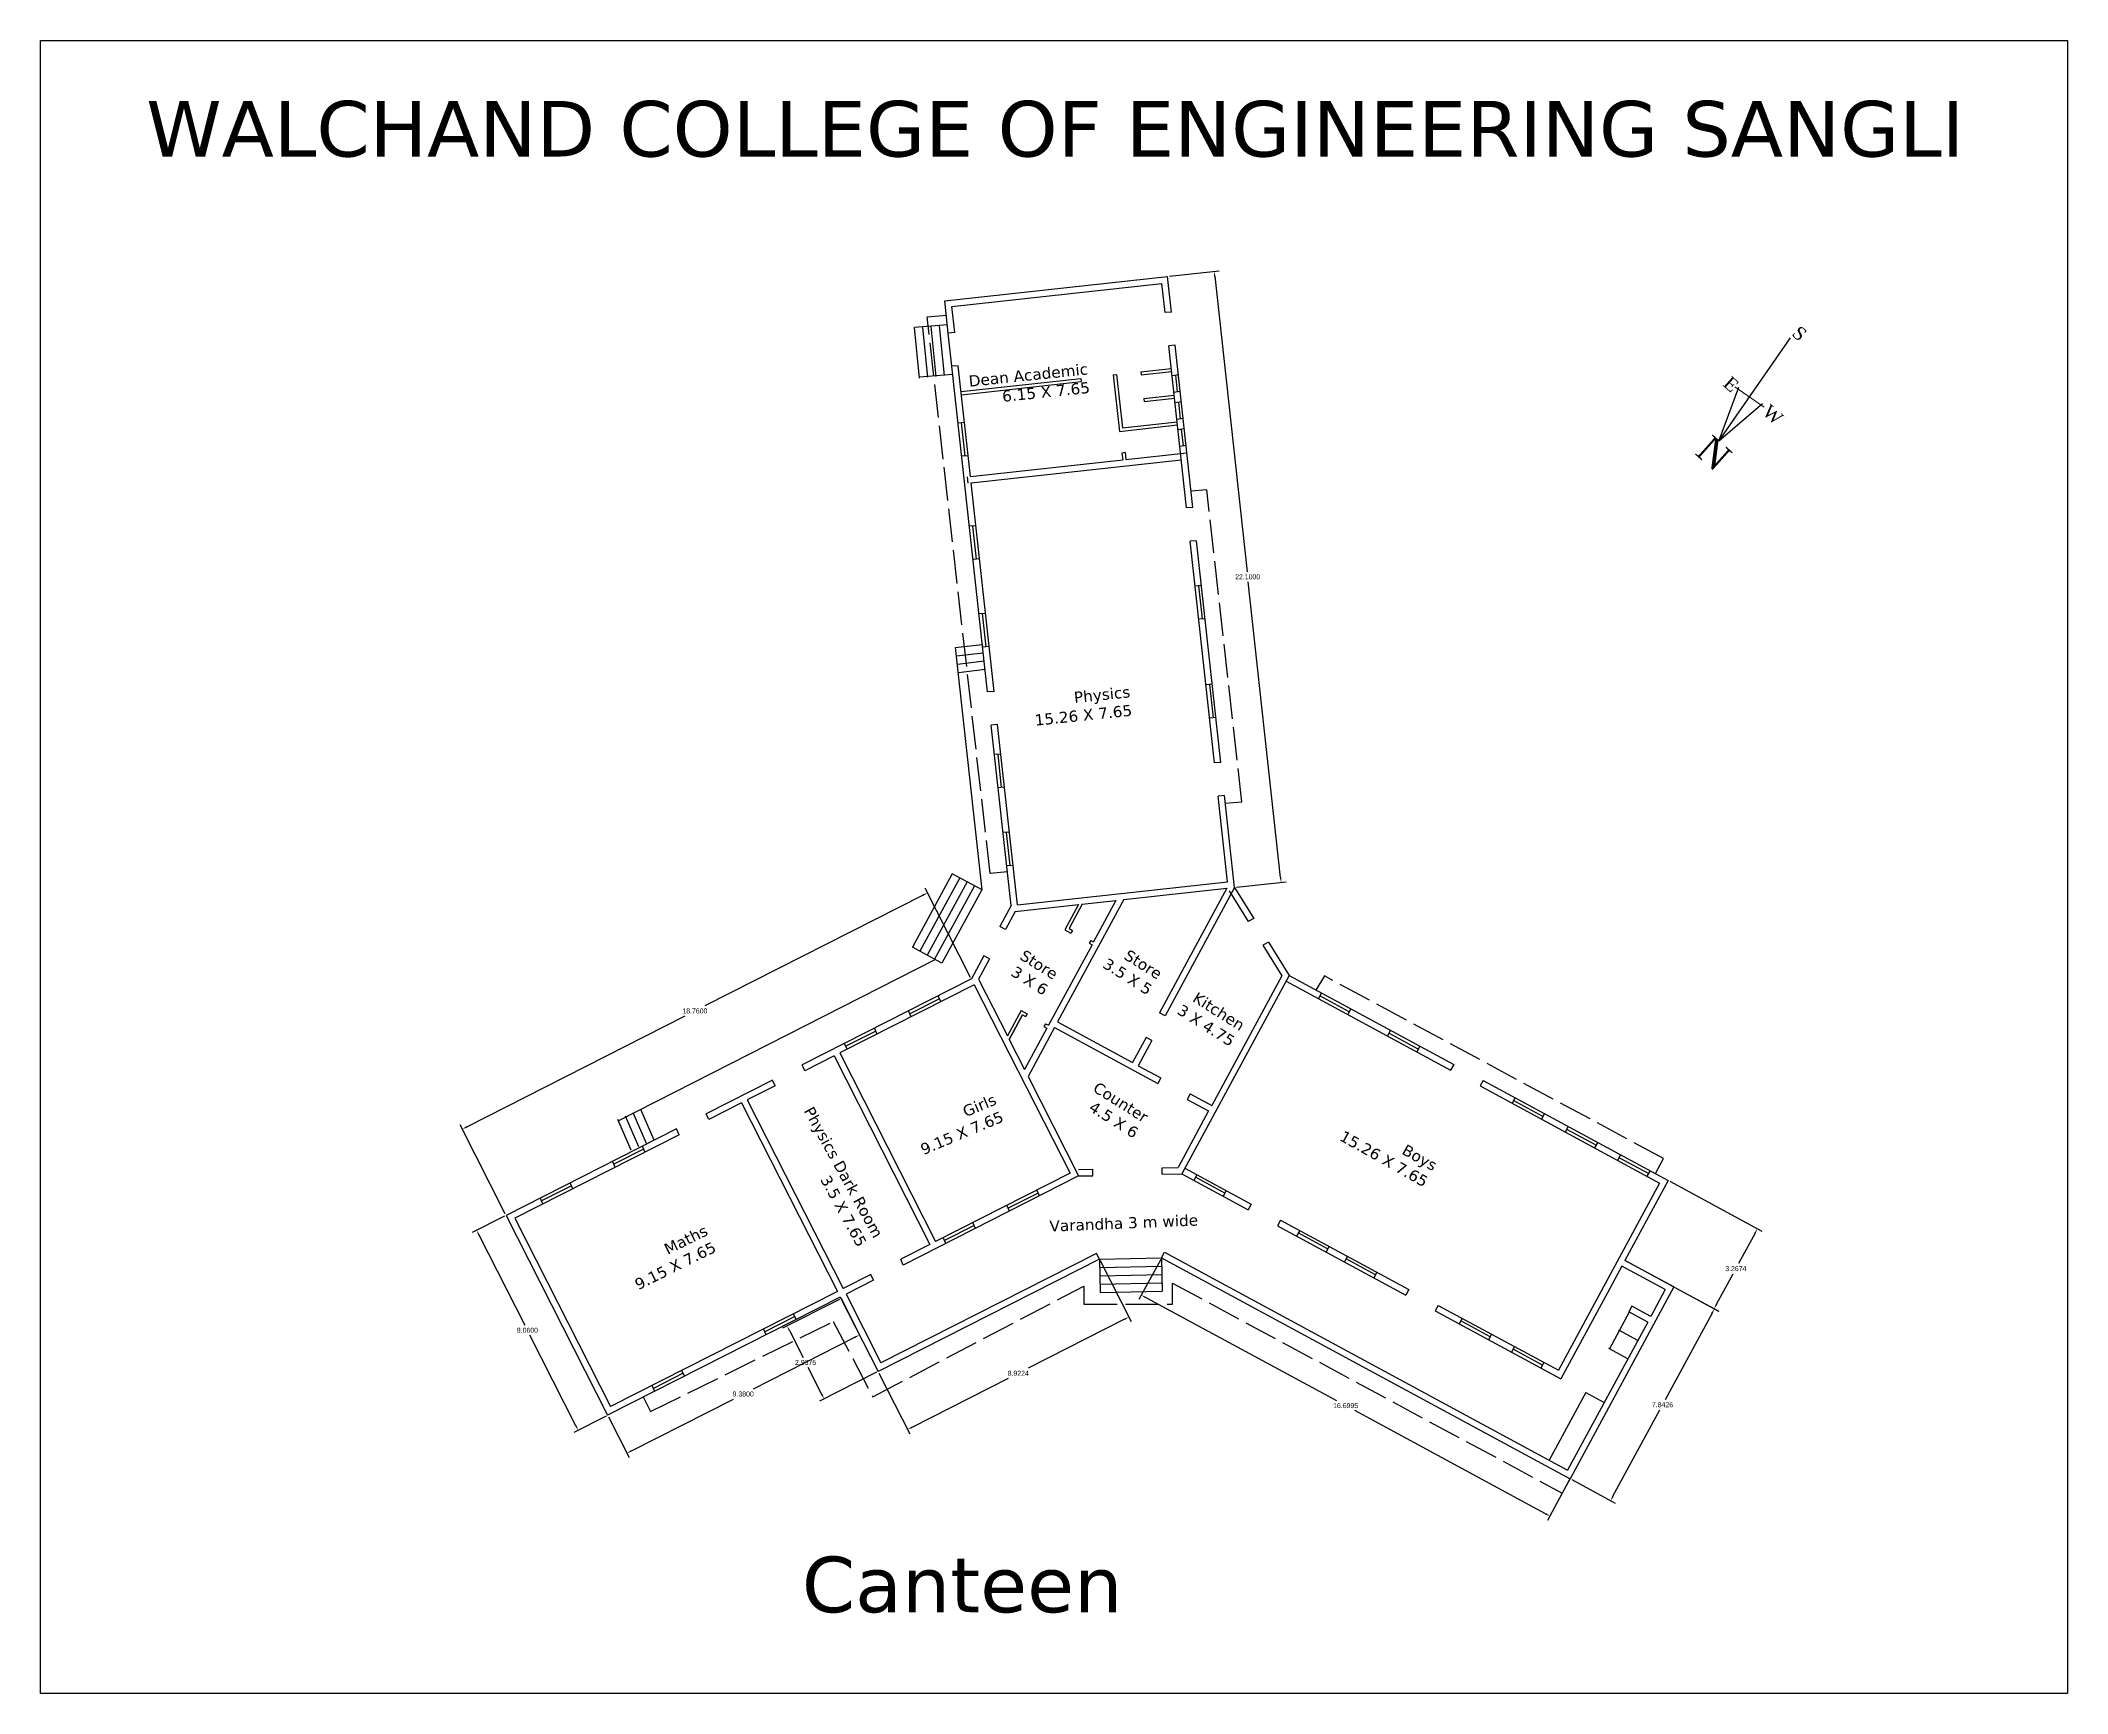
# Model space of a CAD drawing. Header units: inches. Extents: x 9 to 159, y 56 to 115.
# Drawn here: x 9.4 to 82.3, y 56 to 115.4 of the extents above; entities that cross this region are included whole.
import ezdxf

# ---------------------------------------------------------------- set-up
doc = ezdxf.new("R2010")
doc.units = ezdxf.units.IN
doc.header["$MEASUREMENT"] = 0
doc.linetypes.add('ACAD_ISO02W100', pattern=[15, 12, -3])
doc.layers.add('WALL', color=7, linetype='Continuous', lineweight=30)
doc.layers.add('window', color=7, linetype='Continuous', lineweight=13)
doc.styles.add('PRASAD', font='arial.ttf')
doc.dimstyles.get("Standard").update_dxf_attribs({"dimtxt": 0.18, "dimasz": 0.18, "dimexe": 0.18, "dimexo": 0.0625, "dimgap": 0.09, "dimtad": 0, "dimtih": 1, "dimtoh": 1, "dimdec": 4, "dimzin": 0, "dimdsep": 46, "dimtxsty": 'Standard', "dimcen": 0.09, "dimadec": 0, "dimazin": 0, "dimtfac": 1, "dimtdec": 4, "dimtofl": 0, "dimtmove": 0, "dimatfit": 3, "dimfxl": 1, "dimtolj": 1, "dimtzin": 0, "dimarcsym": 0})

msp = doc.modelspace()

# ---------------------------------------------------------------- texts
at = {"char_height": 2, "width": 174.942963, "attachment_point": 1}
for s, insert in [('{\\fVerdana|b0|i0|c0|p34;WALCHAND COLLEGE OF ENGINEERING SANGLI}', (13.19085, 113.2276)), ('{\\fVerdana|b0|i0|c0|p34;Canteen}', (36.76, 60.89808))]:
    msp.add_mtext(s, dxfattribs=dict(at, insert=insert))
at = {"char_height": 0.4, "attachment_point": 3}
for s, insert, width, rotation in [('{\\fVerdana|b0|i0|c0|p34;Dean Academic\\P6.15 X 7.65}', (47.02164, 103.79519), 5.3210924, 5.9381567), ('{\\fVerdana|b0|i0|c0|p34;Physics\\P15.26 X 7.65}', (48.53858, 92.18974), 5.3210924, 5.9381567), ('{\\fVerdana|b0|i0|c0|p34;Store\\P3 X 6}', (46.01245, 81.95901), 5.3210924, 327.8325026), ('{\\fVerdana|b0|i0|c0|p34;Store\\P3.5 X 5}', (49.7548, 81.9673), 5.3210924, 327.8325026), ('{\\fVerdana|b0|i0|c0|p34;Kitchen\\P3 X 4.75}', (52.72749, 80.11885), 5.3210924, 327.8325026), ('{\\fVerdana|b0|i0|c0|p34;Girls\\P9.15 X 7.65}', (43.63789, 77.54137), 5.3210924, 22.8132347), ('{\\fVerdana|b0|i0|c0|p34;Counter\\P4.5 X 6}', (49.25853, 76.81961), 5.3210924, 327.8325026), ('{\\fVerdana|b0|i0|c0|p34;Physics Dark Room\\P3.5 X 7.65}', (39.69976, 72.50228), 5.3210924, 298.7243154), ('{\\fVerdana|b0|i0|c0|p34;Boys\\P15.26 X 7.65}', (59.64324, 75.09566), 5.3210924, 330.7141554), ('{\\fVerdana|b0|i0|c0|p34;Varandha 3 m wide}', (50.99381, 73.19982), 6.6308903, 2.3799397), ('{\\fVerdana|b0|i0|c0|p34;Maths\\P9.15 X 7.65}', (33.24401, 72.8367), 5.3210924, 26.4023687)]:
    msp.add_mtext(s, dxfattribs=dict(at, insert=insert, width=width, rotation=rotation))
at = {"layer": 'WALL', "insert": (72.63391, 105.18132), "char_height": 0.4786827, "width": 1.2082117, "attachment_point": 1, "rotation": 318.2871295, "style": 'PRASAD'}
msp.add_mtext('{\\fTimes New Roman|b0|i0|c0|p18;S}', dxfattribs=at)
at = {"layer": 'window', "attachment_point": 1, "rotation": 318.2871295, "style": 'PRASAD'}
for s, insert, char_height, width in [('{\\fTimes New Roman|b0|i0|c0|p18;E}', (70.16042, 103.36809), 0.4786827, 1.2082117), ('{\\fTimes New Roman|b0|i0|c0|p18;W}', (71.56951, 102.35288), 0.4786827, 1.2082117), ('{\\fTimes New Roman|b0|i0|c0|p18;N}', (69.47094, 101.26248), 0.9573654, 2.4164234)]:
    msp.add_mtext(s, dxfattribs=dict(at, insert=insert, char_height=char_height, width=width))

# ---------------------------------------------------------------- blocks, each defined once
blk = doc.blocks.new('*D6')
at = {"color": 0, "lineweight": -2, "transparency": 16777216}
for p, q in [((26.073, 73.137), (24.909, 72.545)), ((25.151, 72.466), (26.803, 69.214)), ((28.639, 65.602), (26.986, 68.854)), ((29.724, 65.951), (28.56, 65.36))]:
    blk.add_line(p, q, dxfattribs=at)
at = {"color": 0, "transparency": 16777216}
for points in [[(25.178, 72.48), (25.124, 72.453), (25.069, 72.627)], [(28.666, 65.615), (28.612, 65.588), (28.72, 65.441)]]:
    blk.add_solid(points, dxfattribs=at)
at = {"layer": 'Defpoints', "color": 0, "transparency": 16777216}
for p in [(26.128, 73.165), (25.069, 72.627), (29.78, 65.979)]:
    blk.add_point(p, dxfattribs=at)
at = {"color": 0, "transparency": 16777216, "insert": (26.895, 69.034), "char_height": 0.18, "attachment_point": 5}
blk.add_mtext('\\A1;8.0600', dxfattribs=at)
blk = doc.blocks.new('*D7')
at = {"color": 0, "lineweight": -2, "transparency": 16777216}
for p, q in [((38.17, 70.173), (38.915, 68.707)), ((38.673, 68.786), (35.007, 66.923)), ((30.632, 64.7), (34.298, 66.563)), ((29.808, 65.924), (30.553, 64.458))]:
    blk.add_line(p, q, dxfattribs=at)
at = {"color": 0, "transparency": 16777216}
for points in [[(38.659, 68.813), (38.687, 68.759), (38.833, 68.868)], [(30.618, 64.727), (30.645, 64.673), (30.471, 64.619)]]:
    blk.add_solid(points, dxfattribs=at)
at = {"layer": 'Defpoints', "color": 0, "transparency": 16777216}
for p in [(38.142, 70.229), (38.833, 68.868), (29.78, 65.979)]:
    blk.add_point(p, dxfattribs=at)
at = {"color": 0, "transparency": 16777216, "insert": (34.652, 66.743), "char_height": 0.18, "attachment_point": 5}
blk.add_mtext('\\A1;9.3800', dxfattribs=at)
blk = doc.blocks.new('*D8')
at = {"color": 0, "lineweight": -2, "transparency": 16777216}
for p, q in [((38.115, 70.144), (36.07, 69.105)), ((36.312, 69.026), (36.804, 68.057)), ((37.479, 66.729), (36.987, 67.697)), ((39.445, 67.526), (37.4, 66.487))]:
    blk.add_line(p, q, dxfattribs=at)
at = {"color": 0, "transparency": 16777216}
for points in [[(36.338, 69.04), (36.285, 69.013), (36.23, 69.187)], [(37.506, 66.742), (37.452, 66.715), (37.561, 66.568)]]:
    blk.add_solid(points, dxfattribs=at)
at = {"layer": 'Defpoints', "color": 0, "transparency": 16777216}
for p in [(38.17, 70.173), (39.501, 67.554), (37.561, 66.568)]:
    blk.add_point(p, dxfattribs=at)
at = {"color": 0, "transparency": 16777216, "insert": (36.895, 67.877), "char_height": 0.18, "attachment_point": 5}
blk.add_mtext('\\A1;2.9375', dxfattribs=at)
blk = doc.blocks.new('*D9')
at = {"color": 0, "lineweight": -2, "transparency": 16777216}
for p, q in [((47.484, 71.54), (48.597, 69.349)), ((48.355, 69.428), (44.893, 67.668)), ((39.529, 67.498), (40.643, 65.307)), ((40.722, 65.549), (44.184, 67.308))]:
    blk.add_line(p, q, dxfattribs=at)
at = {"color": 0, "transparency": 16777216}
for points in [[(48.342, 69.455), (48.369, 69.401), (48.516, 69.509)], [(40.708, 65.576), (40.735, 65.522), (40.561, 65.468)]]:
    blk.add_solid(points, dxfattribs=at)
at = {"layer": 'Defpoints', "color": 0, "transparency": 16777216}
for p in [(47.455, 71.596), (48.516, 69.509), (39.501, 67.554)]:
    blk.add_point(p, dxfattribs=at)
at = {"color": 0, "transparency": 16777216, "insert": (44.538, 67.488), "char_height": 0.18, "attachment_point": 5}
blk.add_mtext('\\A1;8.9224', dxfattribs=at)
blk = doc.blocks.new('*D10')
at = {"color": 0, "lineweight": -2, "transparency": 16777216}
for p, q in [((49.659, 71.584), (48.877, 70.138)), ((49.121, 70.211), (55.974, 66.505)), ((63.494, 62.438), (56.64, 66.145)), ((64.348, 63.641), (63.566, 62.195))]:
    blk.add_line(p, q, dxfattribs=at)
at = {"color": 0, "transparency": 16777216}
for points in [[(49.135, 70.237), (49.107, 70.184), (48.963, 70.296)], [(63.508, 62.465), (63.479, 62.412), (63.652, 62.353)]]:
    blk.add_solid(points, dxfattribs=at)
at = {"layer": 'Defpoints', "color": 0, "transparency": 16777216}
for p in [(49.689, 71.639), (64.378, 63.696), (63.652, 62.353)]:
    blk.add_point(p, dxfattribs=at)
at = {"color": 0, "transparency": 16777216, "insert": (56.307, 66.325), "char_height": 0.18, "attachment_point": 5}
blk.add_mtext('\\A1;16.6995', dxfattribs=at)
blk = doc.blocks.new('*D11')
at = {"color": 0, "lineweight": -2, "transparency": 16777216}
for p, q in [((68.164, 70.565), (69.722, 69.722)), ((69.478, 69.649), (67.795, 66.538)), ((65.918, 63.068), (67.601, 66.178)), ((64.433, 63.666), (65.991, 62.824))]:
    blk.add_line(p, q, dxfattribs=at)
at = {"color": 0, "transparency": 16777216}
for points in [[(69.451, 69.664), (69.504, 69.635), (69.563, 69.808)], [(65.892, 63.082), (65.945, 63.053), (65.833, 62.909)]]:
    blk.add_solid(points, dxfattribs=at)
at = {"layer": 'Defpoints', "color": 0, "transparency": 16777216}
for p in [(68.109, 70.594), (69.563, 69.808), (64.378, 63.696)]:
    blk.add_point(p, dxfattribs=at)
at = {"color": 0, "transparency": 16777216, "insert": (67.698, 66.358), "char_height": 0.18, "attachment_point": 5}
blk.add_mtext('\\A1;7.8426', dxfattribs=at)
blk = doc.blocks.new('*D12')
at = {"color": 0, "lineweight": -2, "transparency": 16777216}
for p, q in [((67.959, 74.39), (71.269, 72.6)), ((71.025, 72.527), (70.43, 71.429)), ((66.404, 71.516), (69.714, 69.726)), ((69.642, 69.97), (70.236, 71.069))]:
    blk.add_line(p, q, dxfattribs=at)
at = {"color": 0, "transparency": 16777216}
for points in [[(70.998, 72.542), (71.051, 72.513), (71.11, 72.686)], [(69.615, 69.984), (69.668, 69.956), (69.556, 69.812)]]:
    blk.add_solid(points, dxfattribs=at)
at = {"layer": 'Defpoints', "color": 0, "transparency": 16777216}
for p in [(67.904, 74.42), (71.11, 72.686), (66.349, 71.546)]:
    blk.add_point(p, dxfattribs=at)
at = {"color": 0, "transparency": 16777216, "insert": (70.333, 71.249), "char_height": 0.18, "attachment_point": 5}
blk.add_mtext('\\A1;3.2674', dxfattribs=at)
blk = doc.blocks.new('*D13')
at = {"color": 0, "lineweight": -2, "transparency": 16777216}
for p, q in [((41.118, 84.68), (33.271, 80.693)), ((42.825, 81.719), (41.197, 84.922)), ((24.714, 76.345), (32.562, 80.333)), ((26.1, 73.221), (24.472, 76.424))]:
    blk.add_line(p, q, dxfattribs=at)
at = {"color": 0, "transparency": 16777216}
for points in [[(41.105, 84.707), (41.132, 84.654), (41.279, 84.762)], [(24.701, 76.372), (24.728, 76.318), (24.554, 76.264)]]:
    blk.add_solid(points, dxfattribs=at)
at = {"layer": 'Defpoints', "color": 0, "transparency": 16777216}
for p in [(41.279, 84.762), (42.853, 81.663), (26.128, 73.165)]:
    blk.add_point(p, dxfattribs=at)
at = {"color": 0, "transparency": 16777216, "insert": (32.916, 80.513), "char_height": 0.18, "attachment_point": 5}
blk.add_mtext('\\A1;18.7600', dxfattribs=at)
blk = doc.blocks.new('*D14')
at = {"color": 0, "lineweight": -2, "transparency": 16777216}
for p, q in [((49.971, 106.927), (51.759, 107.123)), ((51.6, 106.925), (52.765, 96.299)), ((53.969, 85.314), (52.804, 95.939)), ((52.379, 84.959), (54.168, 85.155))]:
    blk.add_line(p, q, dxfattribs=at)
at = {"color": 0, "transparency": 16777216}
for points in [[(51.63, 106.928), (51.57, 106.921), (51.58, 107.103)], [(53.999, 85.317), (53.939, 85.311), (53.989, 85.135)]]:
    blk.add_solid(points, dxfattribs=at)
at = {"layer": 'Defpoints', "color": 0, "transparency": 16777216}
for p in [(49.909, 106.92), (51.58, 107.103), (52.317, 84.952)]:
    blk.add_point(p, dxfattribs=at)
at = {"color": 0, "transparency": 16777216, "insert": (52.785, 96.119), "char_height": 0.18, "attachment_point": 5}
blk.add_mtext('\\A1;22.1000', dxfattribs=at)

# ---------------------------------------------------------------- dimensions: what is measured, and where the dimension line sits
for p1, p2, distance, picture, middle in [((52.31733, 84.95184), (49.90884, 106.92021), -1.68152, '*D14', (52.78458, 96.11928)), ((26.12847, 73.16499), (42.85323, 81.66322), 3.47576, '*D13', (32.91634, 80.51279)), ((66.3495, 71.54567), (67.90375, 74.41977), -3.64524, '*D12', (70.33305, 71.24875)), ((29.77963, 65.97941), (26.12847, 73.16499), 1.18805, '*D6', (26.89489, 69.03402)), ((39.501, 67.55399), (47.45547, 71.59583), -2.34031, '*D9', (44.53839, 67.48849)), ((49.68898, 71.63947), (64.37819, 63.69585), -1.5268, '*D10', (56.30732, 66.32466)), ((29.77963, 65.97941), (38.14201, 70.22852), -1.52641, '*D7', (34.65228, 66.74316)), ((38.17032, 70.1728), (39.501, 67.55399), -2.17639, '*D8', (36.89539, 67.8775)), ((64.37819, 63.69585), (68.10874, 70.59431), -1.6537, '*D11', (67.69809, 66.35845))]:
    dim = msp.add_aligned_dim(p1=p1, p2=p2, distance=distance, dimstyle='Standard')
    dim.commit()
    dim.dimension.update_dxf_attribs({"geometry": picture, "text_midpoint": middle})

# ---------------------------------------------------------------- linework, layer by layer
for p, q in [((41.89684, 106.04182), (49.90884, 106.92021)), ((42.15054, 105.83825), (49.70527, 106.66651)), ((49.82017, 105.61854), (49.70527, 106.66651)), ((50.0496, 105.63629), (49.90884, 106.92021)), ((42.02426, 104.87966), (41.89684, 106.04182)), ((42.25369, 104.89741), (42.15054, 105.83825)), ((41.99155, 105.17803), (40.80427, 105.08618)), ((40.99428, 103.26341), (40.80427, 105.08618)), ((41.29266, 103.29452), (41.10597, 105.08545)), ((41.59105, 103.32562), (41.40435, 105.11656)), ((41.88943, 103.35673), (41.70274, 105.14766)), ((42.23055, 105.19652), (42.22098, 105.19578)), ((50.0496, 105.63629), (49.82017, 105.61854)), ((42.25369, 104.89741), (42.02426, 104.87966)), ((42.1551, 103.6862), (42.02426, 104.87966)), ((50.18044, 104.44283), (49.95101, 104.42508)), ((50.59036, 98.59344), (49.95101, 104.42508)), ((50.81979, 98.61119), (50.18044, 104.44283)), ((42.38453, 103.70395), (42.1551, 103.6862)), ((43.43833, 91.98163), (42.1551, 103.6862)), ((42.82078, 99.72488), (42.38453, 103.70395)), ((48.95048, 103.49034), (50.04039, 103.60983)), ((48.95048, 103.49034), (48.96308, 103.37603)), ((48.96308, 103.37603), (50.05292, 103.49551)), ((42.18781, 103.38783), (40.99096, 103.29525)), ((42.48566, 102.78157), (46.79011, 103.25348)), ((42.49819, 102.66725), (46.80489, 103.13942)), ((46.79011, 103.25348), (46.80489, 103.13942)), ((47.95643, 103.38135), (48.07075, 103.39389)), ((47.95643, 103.38135), (48.07075, 103.39389)), ((47.95643, 103.38135), (48.18049, 101.34866)), ((48.07075, 103.39389), (48.2822, 101.47551)), ((50.29703, 103.37939), (50.06914, 103.34757)), ((50.36245, 102.7827), (50.13456, 102.75088)), ((50.18676, 103.36399), (50.25253, 102.76735)), ((49.05621, 102.53114), (50.14556, 102.65058)), ((49.05621, 102.53114), (49.0688, 102.41684)), ((49.0688, 102.41684), (50.15809, 102.53626)), ((50.40359, 102.40747), (50.1757, 102.37565)), ((50.29388, 102.39215), (50.35965, 101.79551)), ((42.60795, 101.66609), (42.37852, 101.64834)), ((42.49111, 101.65705), (42.62209, 100.4636)), ((48.18049, 101.34866), (50.26326, 101.57701)), ((48.2822, 101.47551), (50.25073, 101.69132)), ((50.46901, 101.81078), (50.24112, 101.77896)), ((50.51003, 101.43658), (50.28214, 101.40476)), ((50.40089, 101.42134), (50.46666, 100.8247)), ((48.38048, 100.58391), (48.26666, 100.56691)), ((48.26666, 100.56691), (48.29334, 100.32487)), ((48.38048, 100.58391), (48.40765, 100.3374)), ((48.40765, 100.3374), (50.60414, 100.57821)), ((50.57545, 100.83989), (50.34756, 100.80807)), ((42.7388, 100.47263), (42.50937, 100.45488)), ((42.82078, 99.72488), (48.29334, 100.32487)), ((42.84584, 99.49625), (50.40058, 100.32451)), ((42.70456, 99.71214), (42.72966, 99.48351)), ((43.66776, 91.99938), (42.84584, 99.49625)), ((50.81979, 98.61119), (50.59036, 98.59344)), ((43.01482, 97.95501), (42.78538, 97.93726)), ((42.89839, 97.946), (43.02937, 96.75255)), ((50.95064, 97.41773), (50.72121, 97.39998)), ((51.59471, 89.4326), (50.72121, 97.39998)), ((51.82414, 89.45035), (50.95064, 97.41773)), ((43.14566, 96.76155), (42.91623, 96.7438)), ((51.12727, 95.8066), (50.89784, 95.78885)), ((51.0207, 95.79836), (51.15224, 94.60495)), ((43.36028, 94.80397), (43.13085, 94.78622)), ((43.24421, 94.79499), (43.37519, 93.60154)), ((51.25812, 94.61314), (51.02869, 94.59539)), ((42.27697, 93.57314), (43.2399, 93.69064)), ((43.24296, 84.86304), (42.28788, 93.57448)), ((42.3133, 93.27535), (43.27624, 93.39284)), ((43.49112, 93.61051), (43.26169, 93.59276)), ((42.34964, 92.97756), (43.31257, 93.09505)), ((42.38597, 92.67977), (43.34891, 92.79726)), ((42.38597, 92.67977), (43.34891, 92.79726)), ((43.66776, 91.99938), (43.43833, 91.98163)), ((51.51666, 92.25494), (51.28723, 92.23719)), ((51.41216, 92.24686), (51.54371, 91.05345)), ((43.7986, 90.80592), (43.56917, 90.78817)), ((44.28027, 84.30208), (43.56917, 90.78817)), ((44.5089, 84.32714), (43.7986, 90.80592)), ((51.6475, 91.06148), (51.41807, 91.04373)), ((43.91483, 89.74576), (43.6854, 89.72801)), ((43.79933, 89.73682), (43.93031, 88.54337)), ((51.82414, 89.45035), (51.59471, 89.4326)), ((44.04568, 88.55229), (43.81625, 88.53455)), ((51.95498, 88.25689), (51.72555, 88.23914)), ((52.06363, 85.15541), (51.72555, 88.23914)), ((52.31733, 84.95184), (51.95498, 88.25689)), ((44.22231, 86.94117), (43.99288, 86.92342)), ((44.10713, 86.93226), (44.23811, 85.7388)), ((42.16919, 85.44371), (40.74215, 82.80485)), ((42.43307, 85.30101), (41.00603, 82.66215)), ((43.24296, 84.86304), (42.16919, 85.44371)), ((44.35316, 85.7477), (44.12373, 85.72996)), ((42.69696, 85.1583), (41.26992, 82.51945)), ((42.96084, 85.0156), (41.53381, 82.37674)), ((43.22473, 84.87289), (41.79769, 82.23404)), ((44.5089, 84.32714), (52.06363, 85.15541)), ((48.32869, 84.51455), (52.03937, 84.92137)), ((52.03937, 84.92137), (49.61723, 80.44239)), ((52.31733, 84.95184), (49.81954, 80.33298)), ((52.12184, 84.83066), (52.80662, 83.72595)), ((52.31733, 84.95184), (53.00729, 83.83877)), ((44.28027, 84.30208), (43.87305, 83.54905)), ((44.42522, 84.08659), (44.07536, 83.43964)), ((44.42522, 84.08659), (46.70325, 84.33634)), ((48.32869, 84.51455), (45.9503, 80.11646)), ((46.70325, 84.33634), (46.21069, 83.42551)), ((46.84223, 84.35158), (46.36655, 83.47196)), ((46.84223, 84.35158), (46.36655, 83.47196)), ((46.84223, 84.35158), (48.05074, 84.48407)), ((48.05074, 84.48407), (47.24617, 82.99628)), ((53.00729, 83.83877), (52.80662, 83.72595)), ((44.07536, 83.43964), (43.87305, 83.54905)), ((46.21069, 83.42551), (46.43169, 83.306)), ((46.36655, 83.47196), (46.48639, 83.40716)), ((46.48639, 83.40716), (46.43169, 83.306)), ((41.56996, 82.35719), (30.16547, 76.56231)), ((41.79769, 82.23404), (40.74215, 82.80485)), ((43.30223, 82.49351), (42.85323, 81.66322)), ((43.50455, 82.3841), (43.11291, 81.6599)), ((43.50455, 82.3841), (43.30223, 82.49351)), ((47.19147, 82.89513), (45.62437, 79.99729)), ((47.1461, 83.0504), (47.0914, 82.94924)), ((47.0914, 82.94924), (47.19147, 82.89513)), ((47.1461, 83.0504), (47.24617, 82.99628)), ((53.53463, 82.98804), (53.33396, 82.87522)), ((53.33396, 82.87522), (54.01273, 81.78019)), ((53.53463, 82.98804), (54.27846, 81.78805)), ((42.85323, 81.66322), (36.77157, 78.573)), ((43.11291, 81.6599), (44.15104, 79.61683)), ((54.27846, 81.78805), (50.4207, 74.65434)), ((54.01273, 81.78019), (51.4923, 77.11945)), ((54.27846, 81.78805), (60.19211, 78.59007)), ((42.95742, 81.45818), (38.12543, 79.00293)), ((41.71098, 80.95337), (40.63982, 80.40936)), ((41.75795, 80.8487), (41.66367, 81.05878)), ((42.95742, 81.45818), (46.4002, 74.68269)), ((54.16906, 81.58574), (60.08271, 78.38776)), ((55.43639, 81.16187), (55.32698, 80.95956)), ((56.43447, 80.4848), (55.37892, 81.05561)), ((40.68689, 80.30447), (40.59261, 80.51455)), ((44.6436, 80.52767), (44.15104, 79.61683)), ((44.69005, 80.37181), (44.21437, 79.49219)), ((44.21437, 79.49219), (44.69005, 80.37181)), ((44.6436, 80.52767), (44.85764, 80.41192)), ((44.69005, 80.37181), (44.80293, 80.31076)), ((44.85764, 80.41192), (44.80293, 80.31076)), ((49.81954, 80.33298), (49.61723, 80.44239)), ((56.49193, 80.59105), (56.38252, 80.38874)), ((39.41499, 79.7873), (38.34383, 79.24329)), ((39.46217, 79.68216), (39.36789, 79.89224)), ((44.21437, 79.49219), (44.7651, 78.40834)), ((45.56967, 79.89613), (44.7651, 78.40834)), ((45.84089, 79.91414), (44.89177, 78.15905)), ((45.51735, 80.05516), (45.46265, 79.954)), ((45.46265, 79.954), (45.56967, 79.89613)), ((45.51735, 80.05516), (45.62437, 79.99729)), ((45.84089, 79.91414), (49.55467, 77.90581)), ((45.9503, 80.11646), (48.65114, 78.6559)), ((49.14155, 79.56277), (48.65114, 78.6559)), ((49.34387, 79.45336), (48.85345, 78.54649)), ((49.34387, 79.45336), (49.14155, 79.56277)), ((57.91687, 79.82048), (57.80746, 79.61816)), ((58.91495, 79.1434), (57.85941, 79.71422)), ((37.92038, 78.89874), (36.86585, 78.36291)), ((37.92038, 78.89874), (41.36316, 72.12325)), ((38.12543, 79.00293), (41.56821, 72.22744)), ((38.39111, 79.13793), (38.29683, 79.34801)), ((58.97241, 79.24966), (58.863, 79.04735)), ((35.70051, 78.02876), (33.32209, 76.82024)), ((35.79479, 77.81868), (35.70051, 78.02876)), ((36.86585, 78.36291), (36.77157, 78.573)), ((44.89177, 78.15905), (46.70944, 74.58183)), ((48.85345, 78.54649), (49.66408, 78.10812)), ((49.66408, 78.10812), (49.55467, 77.90581)), ((60.19211, 78.59007), (60.08271, 78.38776)), ((61.24766, 78.01925), (61.13825, 77.81694)), ((61.24766, 78.01925), (67.90375, 74.41977)), ((35.79479, 77.81868), (34.80009, 77.31325)), ((34.80009, 77.31325), (38.24287, 70.53776)), ((50.71962, 77.5373), (50.61021, 77.33499)), ((50.61021, 77.33499), (51.3829, 76.91714)), ((50.71962, 77.5373), (51.4923, 77.11945)), ((61.13825, 77.81694), (67.59204, 74.32686)), ((62.39877, 77.39675), (62.28936, 77.19444)), ((63.39685, 76.71968), (62.34131, 77.2905)), ((30.62212, 75.50967), (30.14366, 76.61258)), ((30.89734, 75.62906), (30.41888, 76.73197)), ((31.17256, 75.74846), (30.6941, 76.85137)), ((31.44778, 75.86785), (30.96931, 76.97076)), ((33.41638, 76.61015), (33.32209, 76.82024)), ((34.59504, 77.20906), (33.41638, 76.61015)), ((34.59504, 77.20906), (38.03782, 70.43357)), ((51.3829, 76.91714), (50.28216, 74.88168)), ((63.45431, 76.82594), (63.34491, 76.62363)), ((32.25103, 76.27601), (26.12847, 73.16499)), ((32.34531, 76.06592), (26.43771, 73.06414)), ((32.34531, 76.06592), (32.25103, 76.27601)), ((64.31221, 76.36201), (64.2028, 76.15969)), ((65.31029, 75.68493), (64.25475, 76.25575)), ((65.36775, 75.79119), (65.25834, 75.58888)), ((30.04953, 74.89939), (29.95525, 75.10947)), ((31.07264, 75.55046), (30.00148, 75.00645)), ((31.1206, 75.44362), (31.02631, 75.6537)), ((66.19286, 75.34499), (66.08345, 75.14268)), ((67.19094, 74.66792), (66.1354, 75.23873)), ((28.52428, 74.12437), (28.43, 74.33445)), ((46.70944, 74.58183), (40.4071, 71.37947)), ((46.4002, 74.68269), (41.56821, 72.22744)), ((46.70495, 74.81178), (47.21699, 74.82179)), ((46.70944, 74.58183), (47.21773, 74.59176)), ((47.21773, 74.59176), (47.21699, 74.82179)), ((49.71684, 74.87063), (50.28216, 74.88168)), ((49.71758, 74.6406), (49.71684, 74.87063)), ((49.71758, 74.6406), (50.4207, 74.65434)), ((50.4207, 74.65434), (52.80428, 73.36535)), ((50.53011, 74.85666), (52.91369, 73.56766)), ((50.95604, 74.62632), (50.84663, 74.42401)), ((51.96114, 73.96224), (50.9056, 74.53306)), ((67.59204, 74.32686), (63.95309, 67.59778)), ((67.90375, 74.41977), (66.3495, 71.54567)), ((67.2484, 74.77417), (67.13899, 74.57186)), ((27.45321, 73.58014), (27.35893, 73.79022)), ((28.47609, 74.23175), (27.40493, 73.68773)), ((45.25311, 73.96796), (44.18186, 73.42413)), ((45.2992, 73.86525), (45.20492, 74.07533)), ((52.01158, 74.05551), (51.90217, 73.85319)), ((26.12847, 73.16499), (29.77963, 65.97941)), ((26.43771, 73.06414), (29.88049, 66.28865)), ((43.00342, 72.69871), (42.90914, 72.9088)), ((44.22814, 73.32102), (44.13386, 73.5311)), ((52.91369, 73.56766), (52.80428, 73.36535)), ((53.96923, 72.99685), (53.85982, 72.79454)), ((53.96923, 72.99685), (58.58353, 70.50153)), ((41.93236, 72.15448), (41.83808, 72.36457)), ((42.95694, 72.80229), (41.88569, 72.25846)), ((53.85982, 72.79454), (58.47412, 70.29922)), ((54.65574, 72.6256), (54.54633, 72.42329)), ((55.66084, 71.96152), (54.6053, 72.53233)), ((47.45547, 71.59583), (39.501, 67.55399)), ((47.34592, 71.79816), (39.60186, 67.86322)), ((41.36316, 72.12325), (40.31282, 71.58955)), ((40.4071, 71.37947), (40.31282, 71.58955)), ((47.45547, 71.59583), (47.34592, 71.79816)), ((47.45547, 71.59583), (49.68898, 71.63947)), ((47.45547, 71.59583), (47.47891, 70.39606)), ((49.68898, 71.63947), (49.79839, 71.84179)), ((49.68898, 71.63947), (64.37819, 63.69585)), ((49.68898, 71.63947), (49.71242, 70.4397)), ((49.79839, 71.84179), (64.28528, 64.00757)), ((55.71128, 72.05478), (55.60187, 71.85247)), ((56.37687, 71.69485), (56.26746, 71.49253)), ((57.38198, 71.03076), (56.32643, 71.60158)), ((68.10874, 70.59431), (66.3495, 71.54567)), ((39.24176, 71.04532), (38.24287, 70.53776)), ((39.33604, 70.83524), (38.34706, 70.33271)), ((39.33604, 70.83524), (39.24176, 71.04532)), ((47.46133, 71.29589), (49.69484, 71.33953)), ((47.46719, 70.99595), (49.7007, 71.03959)), ((47.47305, 70.696), (49.70656, 70.73965)), ((57.43241, 71.12403), (57.32301, 70.92172)), ((66.24009, 71.34336), (65.71685, 70.37578)), ((67.79702, 70.5014), (66.24009, 71.34336)), ((38.14201, 70.22852), (29.77963, 65.97941)), ((38.03782, 70.43357), (29.88049, 66.28865)), ((38.14201, 70.22852), (39.501, 67.55399)), ((38.34706, 70.33271), (39.60186, 67.86322)), ((47.47891, 70.39606), (49.71242, 70.4397)), ((58.58353, 70.50153), (58.47412, 70.29922)), ((65.71685, 70.37578), (64.04599, 67.28606)), ((68.10874, 70.59431), (64.37819, 63.69585)), ((67.79702, 70.5014), (67.27377, 69.53382)), ((36.50243, 69.5256), (35.43119, 68.98177)), ((36.55001, 69.41959), (36.45573, 69.62967)), ((59.63907, 69.93071), (59.52966, 69.7284)), ((59.52966, 69.7284), (64.04599, 67.28606)), ((59.63907, 69.93071), (63.95309, 67.59778)), ((60.49696, 69.46678), (60.38756, 69.26447)), ((61.50207, 68.8027), (60.44653, 69.37352)), ((67.16436, 69.33151), (64.28528, 64.00757)), ((66.50465, 69.68827), (65.79113, 68.36884)), ((66.50465, 69.68827), (65.79113, 68.36884)), ((66.59646, 69.9001), (66.48706, 69.69779)), ((67.16436, 69.33151), (66.48706, 69.69779)), ((67.27377, 69.53382), (66.59646, 69.9001)), ((35.47894, 68.87536), (35.38466, 69.08544)), ((61.55251, 68.89597), (61.4431, 68.69365)), ((66.8076, 68.6718), (66.1303, 69.03807)), ((62.37761, 68.44977), (62.26821, 68.24745)), ((63.38272, 67.78568), (62.32718, 68.3565)), ((63.43316, 67.87895), (63.32375, 67.67664)), ((66.45084, 68.01208), (65.77354, 68.37836)), ((31.47086, 66.83876), (31.37657, 67.04884)), ((32.49367, 67.49051), (31.42242, 66.94668)), ((32.54192, 67.38299), (32.44764, 67.59307)), ((64.9432, 66.80087), (63.62557, 64.36433)), ((64.9432, 66.80087), (65.60292, 66.44411)), ((64.38038, 63.70034), (64.09296, 63.17861))]:
    msp.add_line(p, q)
at = {"linetype": 'ACAD_ISO02W100', "ltscale": 0.1}
for p, q in [((41.26474, 105.46103), (41.96255, 105.52113)), ((43.52707, 85.449), (41.26474, 105.46103)), ((51.31476, 99.25157), (50.75923, 99.1989)), ((52.58085, 88.03449), (51.31476, 99.25157)), ((51.98175, 87.97782), (52.58085, 88.03449)), ((44.15054, 85.51213), (43.52707, 85.449)), ((55.5467, 81.7703), (55.23163, 81.26182)), ((67.73431, 75.20694), (55.5467, 81.7703)), ((67.45063, 74.66547), (67.73431, 75.20694)), ((50.08073, 69.96759), (50.08073, 70.72882)), ((50.08073, 70.72882), (64.09296, 63.17861)), ((39.30974, 66.64589), (46.89446, 70.62501)), ((46.89446, 70.62501), (46.89446, 69.96759)), ((46.89446, 69.96759), (50.08073, 69.96759)), ((31.31618, 66.11463), (37.88976, 69.34477)), ((37.88976, 69.34477), (39.30974, 66.64589)), ((31.05414, 66.6383), (31.31618, 66.11463))]:
    msp.add_line(p, q, dxfattribs=at)
msp.add_lwpolyline([(9.3932, 115.3975), (82.2546, 115.3975), (82.2546, 55.97881), (9.3932, 55.97881)], close=True)
at = {"layer": 'window'}
msp.add_line((71.34983, 102.21841), (70.30216, 102.94767), dxfattribs=at)

msp.set_redraw_order([(e.dxf.handle, doc.entitydb.next_handle()) for e in msp.query("TEXT MTEXT ATTDEF DIMENSION ARC_DIMENSION")])  # texts and dimensions are drawn at this point

# ---------------------------------------------------------------- leaders
at = {"layer": 'window'}
msp.add_leader([(69.72198, 100.99698), (72.30363, 104.70585)], dimstyle='Standard', override={"dimasz": 2, "dimgap": 1, "dimtad": 0, "dimldrblk": 'Open30'}, dxfattribs=at)

doc.saveas('drawing.dxf')
